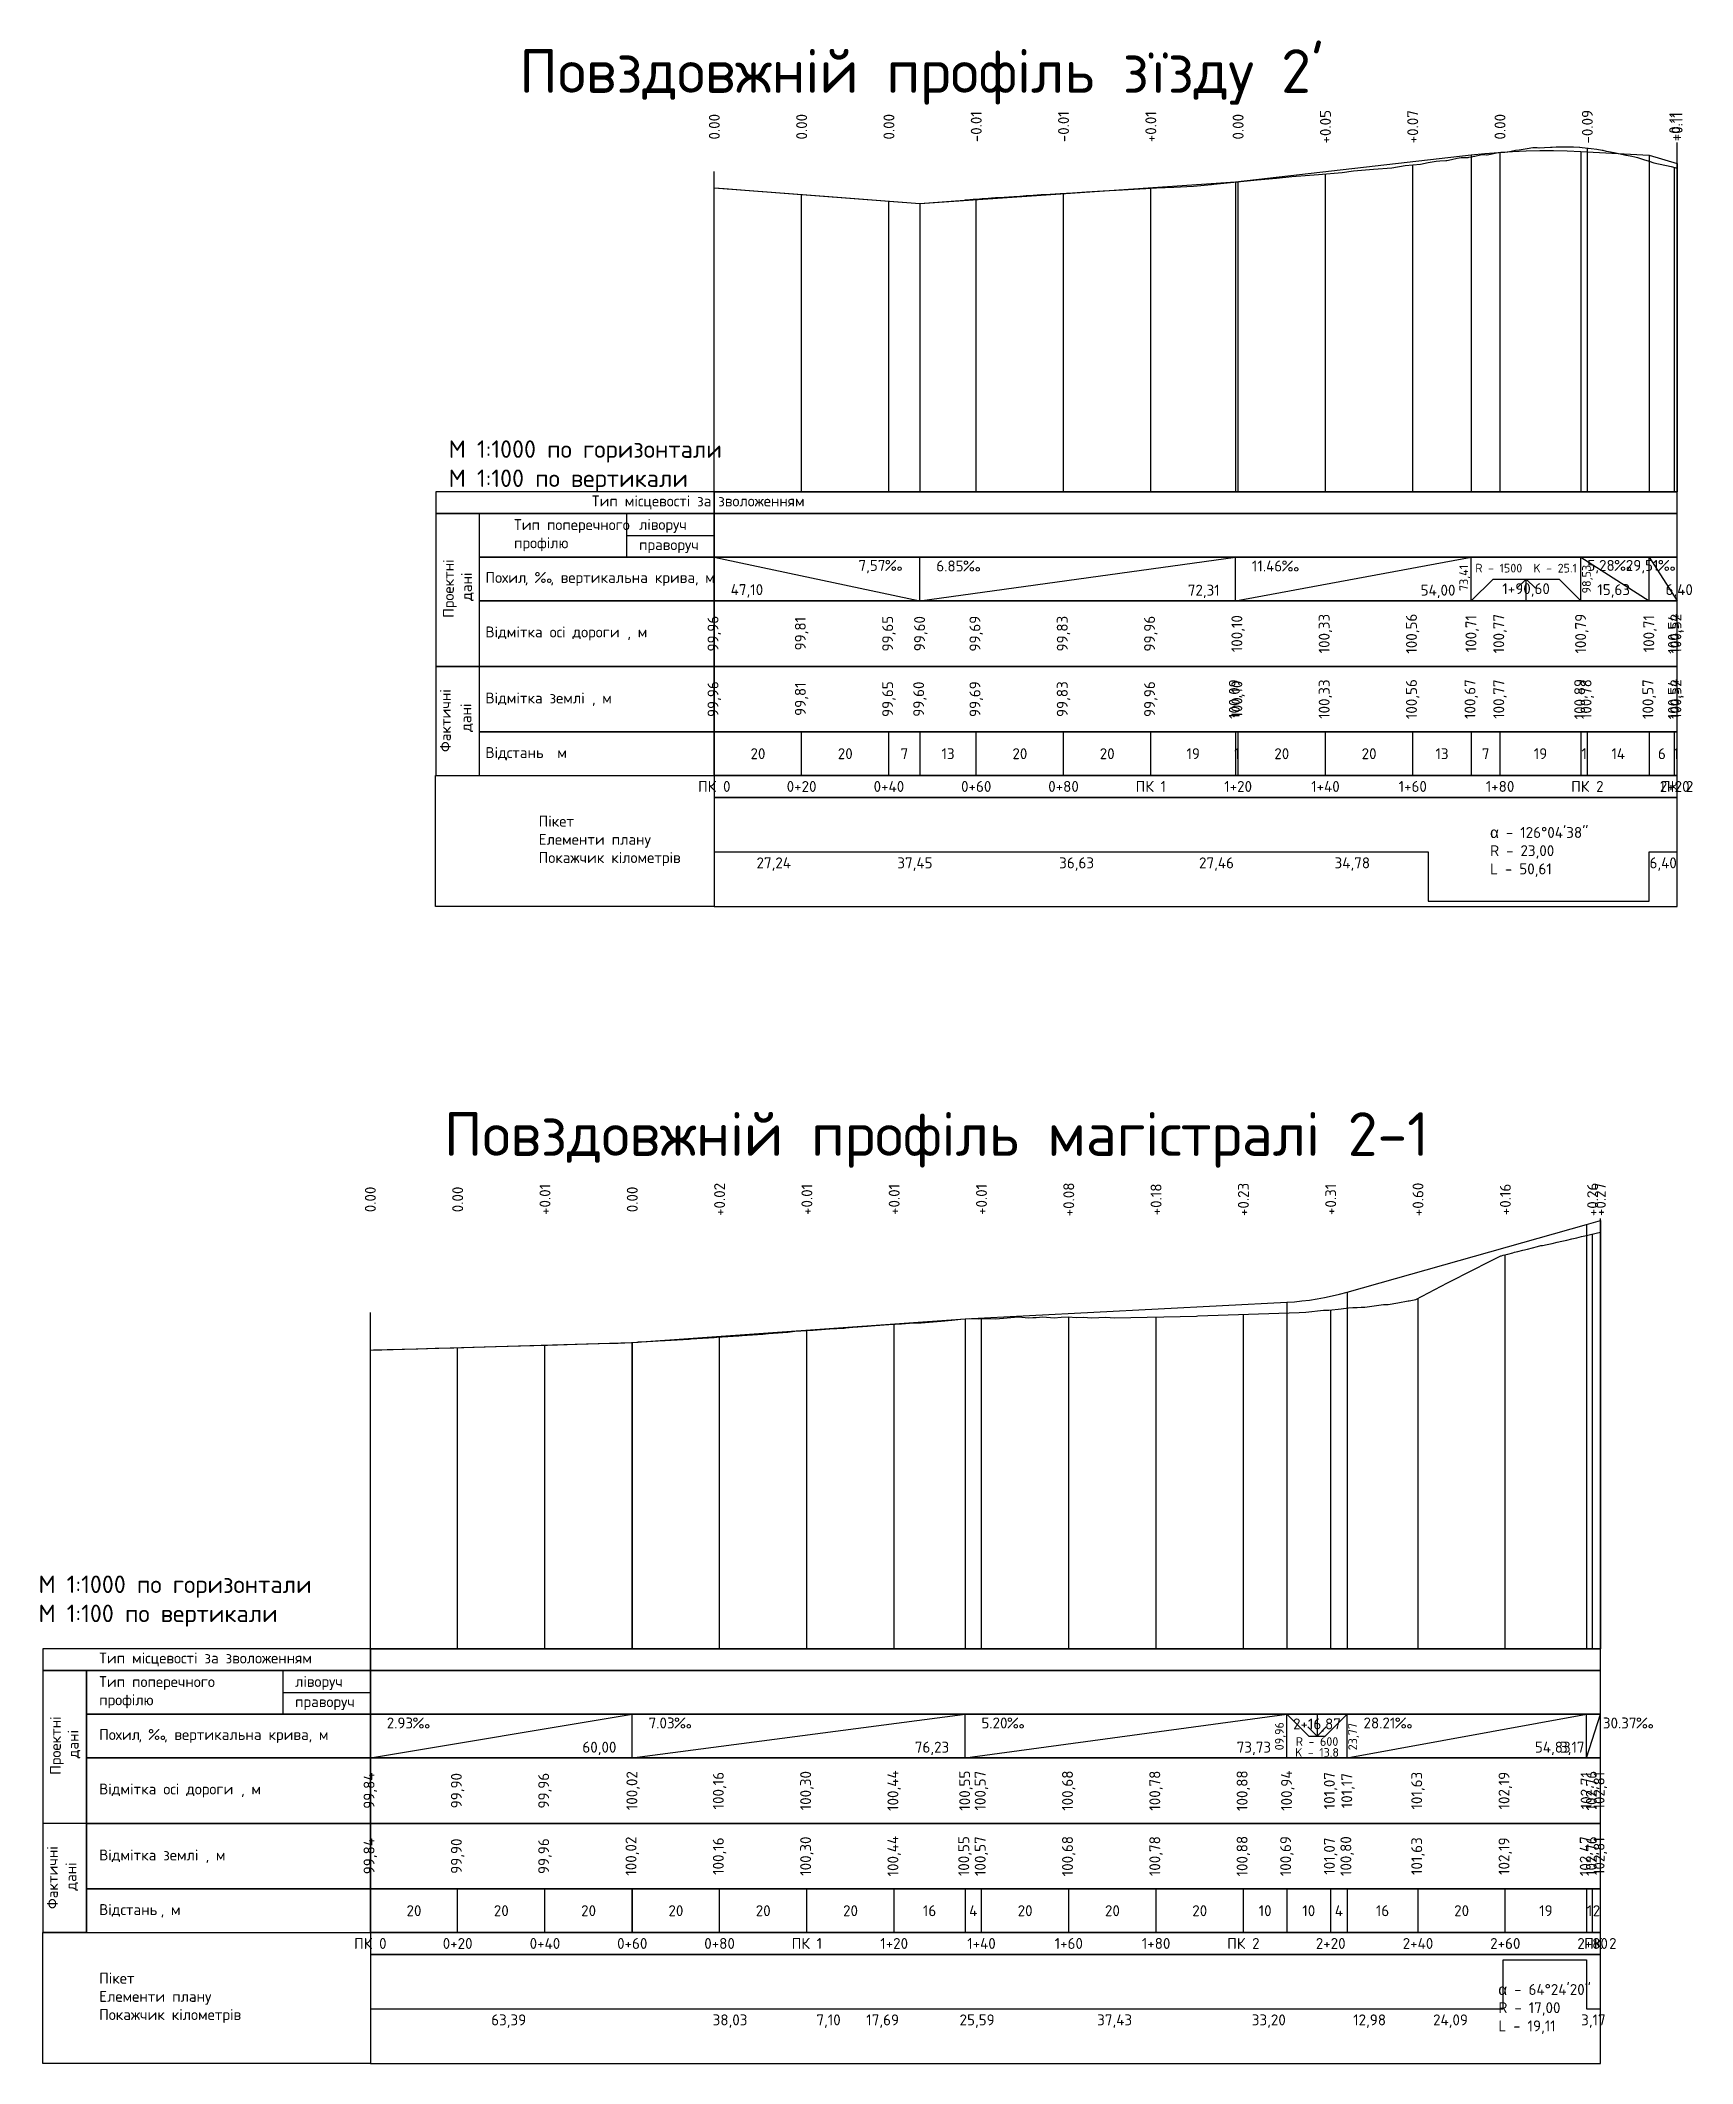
# Model space of a CAD drawing. Header units: metres. Extents: x 3746 to 7161, y 2134 to 3394.
# Drawn here: x 6782.4 to 7160.9, y 2805.9 to 3269.3 of the extents above; entities that cross this region are included whole.
import ezdxf

# ---------------------------------------------------------------- set-up
doc = ezdxf.new("R2010")
doc.units = ezdxf.units.M
for name, color, linetype in [('C-ROAD-PROF', 92, 'Continuous'), ('C-ROAD-PROF-BAND', 9, 'Continuous'), ('C-ROAD-PROF-BAND-HGEOM', 150, 'Continuous'), ('C-ROAD-PROF-GRID', 150, 'Continuous'), ('C-ROAD-PROF-LABEL', 7, 'Continuous'), ('C-ROAD-PROF-LINE', 1, 'Continuous'), ('ГП_Вид.Профиля', 7, 'Continuous'), ('Трасса съезд на бров.просп 3-C-ROAD-PROF-TEXT', 7, 'Continuous'), ('Трасса съезд на будивельныкив 2-C-ROAD-PROF-TEXT', 7, 'Continuous')]:
    doc.layers.add(name, color=color, linetype=linetype)
doc.styles.get("Standard").update_dxf_attribs({"font": 'arial.ttf'})
doc.styles.add('СПДС', font='isocpeur.ttf')

msp = doc.modelspace()

# ---------------------------------------------------------------- texts
at = {"style": 'СПДС'}
for s, height, p in [("Повздовжній профіль зїзду 2'", 10, (6892.108, 3257.305)), ('Тип місцевості за зволоженням', 2.5, (6908.725, 3162.58)), ('Тип поперечного', 2.5, (6890.903, 3157.163)), ('профілю', 2.5, (6890.903, 3152.997)), ('ліворуч', 2.5, (6919.532, 3157.205)), ('праворуч', 2.5, (6919.532, 3152.58)), ('Похил', 2.5, (6884.356, 3145.059)), ('‰', 2.5, (6895.731, 3145.059)), ('вертикальна крива', 2.5, (6901.598, 3145.059)), ('м', 2.5, (6934.708, 3145.059)), (', ', 2.5, (6893.356, 3145.059)), (', ', 2.5, (6899.223, 3145.059)), (', ', 2.5, (6932.333, 3145.059)), ('Відмітка осі дороги', 2.5, (6884.356, 3132.58)), (', ', 2.5, (6916.856, 3132.58)), ('м', 2.5, (6919.231, 3132.58)), ('Відмітка землі', 2.5, (6884.356, 3117.455)), ('м', 2.5, (6911.106, 3117.455)), (', ', 2.5, (6908.731, 3117.455)), ('Відстань', 2.5, (6884.356, 3104.955)), (', ', 2.5, (6888.732, 3104.955)), ('м', 2.5, (6900.815, 3104.955)), ('Пікет', 2.5, (6896.538, 3089.247)), ('Елементи плану', 2.5, (6896.538, 3085.08)), ('Покажчик кілометрів', 2.5, (6896.538, 3080.913)), ('Повздовжній профіль магістралі 2-1', 10, (6874.828, 3013.831))]:
    msp.add_text(s, height=height, dxfattribs=at).set_placement(p)
for s, p in [('Проектні ', (6877.121, 3137.061)), ('дані', (6881.267, 3140.955)), ('Фактичні', (6876.431, 3106.327)), ('дані', (6881.131, 3110.955))]:
    msp.add_text(s, height=2.5, rotation=90, dxfattribs=at).set_placement(p)
at = {"layer": 'C-ROAD-PROF-BAND', "color": 1, "linetype": 'Continuous', "lineweight": -3, "char_height": 2.5, "attachment_point": 5, "rotation": 89.99998}
for s, insert in [('{\\fISOCPEUR|b0|i0|c204|p34;+0.05}', (7076.783, 3249.548)), ('{\\fISOCPEUR|b0|i0|c204|p34;+0.07}', (7096.783, 3249.548)), ('{\\fISOCPEUR|b0|i0|c204|p34;-0.09}', (7136.783, 3249.548)), ('{\\fISOCPEUR|b0|i0|c204|p34;0.00}', (6936.783, 3249.548)), ('{\\fISOCPEUR|b0|i0|c204|p34;0.00}', (6956.783, 3249.548)), ('{\\fISOCPEUR|b0|i0|c204|p34;0.00}', (6976.783, 3249.548)), ('{\\fISOCPEUR|b0|i0|c204|p34;-0.01}', (6996.783, 3249.548)), ('{\\fISOCPEUR|b0|i0|c204|p34;-0.01}', (7016.783, 3249.548)), ('{\\fISOCPEUR|b0|i0|c204|p34;+0.01}', (7036.783, 3249.548)), ('{\\fISOCPEUR|b0|i0|c204|p34;0.00}', (7056.783, 3249.548)), ('{\\fISOCPEUR|b0|i0|c204|p34;0.00}', (7116.783, 3249.548)), ('{\\fISOCPEUR|b0|i0|c204|p34;+0.11}', (7156.783, 3249.548)), ('{\\fISOCPEUR|b0|i0|c204|p34;+0.11}', (7157.345, 3249.548)), ('{\\fISOCPEUR|b0|i0|c204|p34;+0.02}', (6937.988, 3003.861)), ('{\\fISOCPEUR|b0|i0|c204|p34;+0.08}', (7017.988, 3003.861)), ('{\\fISOCPEUR|b0|i0|c204|p34;+0.18}', (7037.988, 3003.861)), ('{\\fISOCPEUR|b0|i0|c204|p34;+0.23}', (7057.988, 3003.861)), ('{\\fISOCPEUR|b0|i0|c204|p34;+0.60}', (7097.988, 3003.861)), ('{\\fISOCPEUR|b0|i0|c204|p34;+0.16}', (7117.988, 3003.861)), ('{\\fISOCPEUR|b0|i0|c204|p34;+0.26}', (7137.988, 3003.861)), ('{\\fISOCPEUR|b0|i0|c204|p34;+0.27}', (7139.76, 3003.861)), ('{\\fISOCPEUR|b0|i0|c204|p34;0.00}', (6857.988, 3003.861)), ('{\\fISOCPEUR|b0|i0|c204|p34;0.00}', (6877.988, 3003.861)), ('{\\fISOCPEUR|b0|i0|c204|p34;+0.01}', (6897.988, 3003.861)), ('{\\fISOCPEUR|b0|i0|c204|p34;0.00}', (6917.988, 3003.861)), ('{\\fISOCPEUR|b0|i0|c204|p34;+0.01}', (6957.988, 3003.861)), ('{\\fISOCPEUR|b0|i0|c204|p34;+0.01}', (6977.988, 3003.861)), ('{\\fISOCPEUR|b0|i0|c204|p34;+0.01}', (6997.988, 3003.861)), ('{\\fISOCPEUR|b0|i0|c204|p34;+0.31}', (7077.988, 3003.861))]:
    msp.add_mtext(s, dxfattribs=dict(at, insert=insert))
at = {"layer": 'C-ROAD-PROF-BAND', "color": 1, "linetype": 'Continuous', "lineweight": -3, "style": 'СПДС'}
for s, insert, char_height, attachment_point in [('7,57‰', (6980.259, 3150.32), 2.5, 3), ('6.85‰', (6987.634, 3150.195), 2.5, 1), ('11.46‰', (7059.941, 3150.195), 2.5, 1), ('R - 1500  K - 25.1', (7122.754, 3148.445), 2, 5), ('5,28‰', (7147.323, 3150.32), 2.5, 3), ('29,51‰', (7157.345, 3150.32), 2.5, 3), ('47,10', (6940.533, 3141.695), 2.5, 7), ('72,31', (7052.566, 3141.57), 2.5, 9), ('54,00', (7106.569, 3141.57), 2.5, 9), ('1+90,60', (7122.754, 3143.445), 2.5, 5), ('15,63', (7139.063, 3141.695), 2.5, 7), ('6,40', (7154.698, 3141.695), 2.5, 7), ('2.93‰', (6861.738, 2885.198), 2.5, 1), ('7.03‰', (6921.738, 2885.198), 2.5, 1), ('5.20‰', (6997.971, 2885.198), 2.5, 1), ('28.21‰', (7085.506, 2885.198), 2.5, 1), ('30.37‰', (7140.338, 2885.198), 2.5, 1), ('60,00', (6914.363, 2876.573), 2.5, 9), ('76,23', (6990.596, 2876.573), 2.5, 9), ('73,73', (7064.327, 2876.573), 2.5, 9), ('54,83', (7132.963, 2876.573), 2.5, 9), ('3,17', (7136.135, 2876.573), 2.5, 9)]:
    msp.add_mtext(s, dxfattribs=dict(at, insert=insert, char_height=char_height, attachment_point=attachment_point))
for s, insert, char_height, attachment_point, rotation in [('73,41', (7108.694, 3149.195), 2, 6, 90), ('98,53', (7136.813, 3149.195), 2, 6, 90), ('99,96', (6936.783, 3133.445), 2.5, 5, 89.99998), ('99,65', (6976.783, 3133.445), 2.5, 5, 89.99998), ('99,60', (6985.634, 3133.445), 2.5, 8, 90), ('99,69', (6996.783, 3133.445), 2.5, 5, 89.99998), ('99,83', (7016.783, 3133.445), 2.5, 5, 89.99998), ('99,96', (7036.783, 3133.445), 2.5, 5, 89.99998), ('100,10', (7056.783, 3133.445), 2.5, 5, 89.99998), ('100,33', (7076.783, 3133.445), 2.5, 5, 89.99998), ('100,56', (7096.783, 3133.445), 2.5, 5, 89.99998), ('100,71', (7111.944, 3133.445), 2.5, 8, 90), ('100,77', (7116.783, 3133.445), 2.5, 5, 89.99998), ('100,79', (7137.063, 3133.445), 2.5, 8, 90), ('100,71', (7152.698, 3133.445), 2.5, 8, 90), ('100,54', (7156.783, 3133.445), 2.5, 5, 89.99998), ('100,52', (7157.345, 3133.445), 2.5, 5, 89.99998), ('99,81', (6956.783, 3133.445), 2.5, 5, 89.99998), ('09,96', (7066.452, 2877.698), 2, 4, 90), ('2+16,87', (7074.854, 2883.448), 2.5, 5, 0.00405), ('23,77', (7083.256, 2877.698), 2, 4, 90), ('100,44', (6977.988, 2868.448), 2.5, 5, 89.99998), ('100,88', (7057.988, 2868.448), 2.5, 5, 89.99998), ('100,94', (7069.702, 2868.448), 2.5, 8, 90), ('99,84', (6857.988, 2868.448), 2.5, 5, 89.99998), ('99,90', (6877.988, 2868.448), 2.5, 5, 89.99998), ('99,96', (6897.988, 2868.448), 2.5, 5, 89.99998), ('100,02', (6919.738, 2868.448), 2.5, 8, 90), ('100,16', (6937.988, 2868.448), 2.5, 5, 89.99998), ('100,30', (6957.988, 2868.448), 2.5, 5, 89.99998), ('100,55', (6995.971, 2868.448), 2.5, 8, 90), ('100,57', (6997.988, 2868.448), 2.5, 5, 89.99998), ('100,68', (7017.988, 2868.448), 2.5, 5, 89.99998), ('100,78', (7037.988, 2868.448), 2.5, 5, 89.99998), ('101,07', (7077.988, 2868.448), 2.5, 5, 89.99998), ('101,17', (7083.506, 2868.448), 2.5, 8, 90), ('101,63', (7097.988, 2868.448), 2.5, 5, 89.99998), ('102,19', (7117.988, 2868.448), 2.5, 5, 89.99998), ('102,71', (7138.338, 2868.448), 2.5, 8, 90), ('102,76', (7137.988, 2868.448), 2.5, 5, 89.99998), ('102,81', (7139.76, 2868.448), 2.5, 5, 89.99998)]:
    msp.add_mtext(s, dxfattribs=dict(at, insert=insert, char_height=char_height, attachment_point=attachment_point, rotation=rotation))
at = {"layer": 'C-ROAD-PROF-BAND', "color": 7, "linetype": 'Continuous', "lineweight": -3, "char_height": 2.5, "attachment_point": 5, "style": 'СПДС'}
for s, insert, rotation in [('99,96', (6936.783, 3118.445), 89.99998), ('99,81', (6956.783, 3118.445), 89.99998), ('99,65', (6976.783, 3118.445), 89.99998), ('{\\fISOCPEUR|b0|i0|c204|p34;99,60}', (6983.884, 3118.445), 90), ('99,69', (6996.783, 3118.445), 89.99998), ('99,83', (7016.783, 3118.445), 89.99998), ('99,96', (7036.783, 3118.445), 89.99998), ('{\\fISOCPEUR|b0|i0|c204|p34;100,09}', (7056.191, 3118.445), 90), ('100,10', (7056.783, 3118.445), 89.99998), ('100,33', (7076.783, 3118.445), 89.99998), ('100,56', (7096.783, 3118.445), 89.99998), ('{\\fISOCPEUR|b0|i0|c204|p34;100,67}', (7110.194, 3118.445), 90), ('100,77', (7116.783, 3118.445), 89.99998), ('{\\fISOCPEUR|b0|i0|c204|p34;100,89}', (7135.313, 3118.445), 90), ('100,78', (7136.783, 3118.445), 89.99998), ('{\\fISOCPEUR|b0|i0|c204|p34;100,57}', (7150.948, 3118.445), 90), ('100,54', (7156.783, 3118.445), 89.99998), ('100,52', (7157.345, 3118.445), 89.99998), ('99,84', (6857.988, 2853.448), 89.99998), ('99,90', (6877.988, 2853.448), 89.99998), ('99,96', (6897.988, 2853.448), 89.99998), ('{\\fISOCPEUR|b0|i0|c204|p34;100,02}', (6917.988, 2853.448), 90), ('100,16', (6937.988, 2853.448), 89.99998), ('100,30', (6957.988, 2853.448), 89.99998), ('100,44', (6977.988, 2853.448), 89.99998), ('{\\fISOCPEUR|b0|i0|c204|p34;100,55}', (6994.221, 2853.448), 90), ('100,57', (6997.988, 2853.448), 89.99998), ('100,68', (7017.988, 2853.448), 89.99998), ('100,78', (7037.988, 2853.448), 89.99998), ('100,88', (7057.988, 2853.448), 89.99998), ('{\\fISOCPEUR|b0|i0|c204|p34;100,69}', (7067.952, 2853.448), 90), ('101,07', (7077.988, 2853.448), 89.99998), ('{\\fISOCPEUR|b0|i0|c204|p34;100,80}', (7081.756, 2853.448), 90), ('101,63', (7097.988, 2853.448), 89.99998), ('102,19', (7117.988, 2853.448), 89.99998), ('{\\fISOCPEUR|b0|i0|c204|p34;102,47}', (7136.588, 2853.448), 90), ('102,76', (7137.988, 2853.448), 89.99998), ('102,81', (7139.76, 2853.448), 89.99998)]:
    msp.add_mtext(s, dxfattribs=dict(at, insert=insert, rotation=rotation))
at = {"layer": 'C-ROAD-PROF-BAND', "color": 7, "linetype": 'Continuous', "lineweight": -3, "char_height": 2.5, "style": 'СПДС'}
for s, insert, attachment_point in [('ПК 0', (6936.783, 3098.445), 5), ('ПК 1', (7036.783, 3098.445), 5), ('ПК 2', (7136.783, 3098.445), 5), ('ПК 2', (7157.345, 3098.445), 5), ('{\\fArial|b0|i0|c204|p32;α} - {\\fISOCPEUR|b0|i0|c204|p34;126°04\'38"}\\PR - 23,00\\PL - 50,61', (7114.507, 3083.445), 4), ('27,24', (6950.403, 3082.195), 2), ('37,45', (6982.746, 3082.195), 2), ('36,63', (7019.782, 3082.195), 2), ('27,46', (7051.824, 3082.195), 2), ('34,78', (7082.946, 3082.195), 2), ('6,40', (7154.146, 3082.195), 2), ('ПК 0', (6857.988, 2833.448), 5), ('ПК 1', (6957.988, 2833.448), 5), ('ПК 2', (7057.988, 2833.448), 5), ('ПК 2', (7139.76, 2833.448), 5), ('{\\fArial|b0|i0|c204|p32;α} - {\\fISOCPEUR|b0|i0|c204|p34;64°24\'20"}\\PR - 17,00\\PL - 19,11', (7116.397, 2818.448), 4), ('63,39', (6889.682, 2817.198), 2), ('38,03', (6940.389, 2817.198), 2), ('7,10', (6962.952, 2817.198), 2), ('17,69', (6975.348, 2817.198), 2), ('25,59', (6996.989, 2817.198), 2), ('37,43', (7028.497, 2817.198), 2), ('33,20', (7063.811, 2817.198), 2), ('12,98', (7086.899, 2817.198), 2), ('24,09', (7105.432, 2817.198), 2), ('3,17', (7138.174, 2817.198), 2)]:
    msp.add_mtext(s, dxfattribs=dict(at, insert=insert, attachment_point=attachment_point))
at = {"layer": 'C-ROAD-PROF-BAND', "color": 9, "linetype": 'Continuous', "lineweight": -3, "char_height": 2.5, "attachment_point": 5, "style": 'СПДС'}
for s, insert in [('{\\C7;0+20}', (6956.783, 3098.445)), ('{\\C7;0+40}', (6976.783, 3098.445)), ('{\\C7;0+60}', (6996.783, 3098.445)), ('{\\C7;0+80}', (7016.783, 3098.445)), ('{\\C7;1+20}', (7056.783, 3098.445)), ('{\\C7;1+40}', (7076.783, 3098.445)), ('{\\C7;1+60}', (7096.783, 3098.445)), ('{\\C7;1+80}', (7116.783, 3098.445)), ('{\\C7;2+20}', (7156.783, 3098.445)), ('{\\C7;0+20}', (6877.988, 2833.448)), ('{\\C7;0+40}', (6897.988, 2833.448)), ('{\\C7;0+60}', (6917.988, 2833.448)), ('{\\C7;0+80}', (6937.988, 2833.448)), ('{\\C7;1+20}', (6977.988, 2833.448)), ('{\\C7;1+40}', (6997.988, 2833.448)), ('{\\C7;1+60}', (7017.988, 2833.448)), ('{\\C7;1+80}', (7037.988, 2833.448)), ('{\\C7;2+20}', (7077.988, 2833.448)), ('{\\C7;2+40}', (7097.988, 2833.448)), ('{\\C7;2+60}', (7117.988, 2833.448)), ('{\\C7;2+80}', (7137.988, 2833.448))]:
    msp.add_mtext(s, dxfattribs=dict(at, insert=insert))
at = {"layer": 'C-ROAD-PROF-BAND', "color": 1, "linetype": 'Continuous', "lineweight": -3, "insert": (7074.854, 2878.448), "char_height": 2, "attachment_point": 5, "rotation": 0.00405, "line_spacing_factor": 0.75, "style": 'СПДС'}
msp.add_mtext('R - 600\\PK - 13.8', dxfattribs=at)
at = {"layer": 'C-ROAD-PROF-LABEL', "color": 7, "linetype": 'Continuous', "lineweight": -3, "char_height": 4, "attachment_point": 7, "style": 'СПДС'}
for insert in [(6875.955, 3165.955), (6781.988, 2905.958)]:
    msp.add_mtext('M 1:1000 по горизонтали\\PM 1:100 по вертикали', dxfattribs=dict(at, insert=insert))
at = {"layer": 'Трасса съезд на бров.просп 3-C-ROAD-PROF-TEXT', "color": 7, "linetype": 'Continuous', "lineweight": -3, "char_height": 2.5, "attachment_point": 5, "style": 'СПДС'}
for s, insert in [('20', (6867.988, 2840.948)), ('20', (6887.988, 2840.948)), ('20', (6907.988, 2840.948)), ('20', (6927.988, 2840.948)), ('20', (6947.988, 2840.948)), ('20', (6967.988, 2840.948)), ('16', (6986.105, 2840.948)), ('4', (6996.105, 2840.948)), ('20', (7007.988, 2840.948)), ('20', (7027.988, 2840.948)), ('20', (7047.988, 2840.948)), ('10', (7062.97, 2840.948)), ('10', (7072.97, 2840.948)), ('4', (7079.872, 2840.948)), ('16', (7089.872, 2840.948)), ('20', (7107.988, 2840.948)), ('19', (7127.288, 2840.948)), ('1', (7137.288, 2840.948)), ('2', (7138.874, 2840.948))]:
    msp.add_mtext(s, dxfattribs=dict(at, insert=insert))
at = {"layer": 'Трасса съезд на будивельныкив 2-C-ROAD-PROF-TEXT', "color": 7, "linetype": 'Continuous', "lineweight": -3, "char_height": 2.5, "attachment_point": 5, "style": 'СПДС'}
for s, insert in [('20', (6946.783, 3105.945)), ('20', (6966.783, 3105.945)), ('7', (6980.333, 3105.945)), ('13', (6990.333, 3105.945)), ('20', (7006.783, 3105.945)), ('20', (7026.783, 3105.945)), ('19', (7046.487, 3105.945)), ('1', (7056.487, 3105.945)), ('20', (7066.783, 3105.945)), ('20', (7086.783, 3105.945)), ('13', (7103.489, 3105.945)), ('7', (7113.489, 3105.945)), ('19', (7126.048, 3105.945)), ('1', (7136.048, 3105.945)), ('14', (7143.865, 3105.945)), ('6', (7153.865, 3105.945)), ('1', (7157.064, 3105.945))]:
    msp.add_mtext(s, dxfattribs=dict(at, insert=insert))

# ---------------------------------------------------------------- blocks, each defined once
blk = doc.blocks.new('Профиль - Форма 5')
blk.add_line((-25, -20), (-25, -10))
for points in [[(-80, -10), (-5, -10), (-5, -5), (-80, -5)], [(-80, -70), (-70, -70), (-70, -10), (-80, -10)], [(-70, -20), (-5, -20), (-5, -10), (-70, -10)], [(-70, -30), (-5, -30), (-5, -20), (-70, -20)], [(-70, -45), (-5, -45), (-5, -30), (-70, -30)], [(-70, -60), (-5, -60), (-5, -45), (-70, -45)], [(-70, -70), (-5, -70), (-5, -60), (-70, -60)], [(-5, -100), (-80, -100), (-80, -70), (-5, -70)]]:
    blk.add_lwpolyline(points, close=True)
for points in [[(-25, -15), (-5, -15)], [(-70, -45), (-80, -45)], [(-70, -70), (-80, -70)]]:
    blk.add_lwpolyline(points)
at = {"style": 'СПДС'}
for s, p in [('Тип місцевості за зволоженням', (-67.13, -8.38)), ('Тип поперечного', (-67.13, -13.79)), ('ліворуч', (-22.25, -13.75)), ('профілю', (-67.13, -17.96)), ('праворуч', (-22.25, -18.38)), ('Похил', (-67.13, -25.9)), (', ', (-58.13, -25.9)), ('‰', (-55.76, -25.9)), (', ', (-52.27, -25.9)), ('вертикальна крива', (-49.89, -25.9)), (', ', (-19.16, -25.9)), ('м', (-16.78, -25.9)), ('Відмітка осі дороги', (-67.13, -38.38)), ('м', (-32.26, -38.38)), (', ', (-34.63, -38.38)), ('Відмітка землі', (-67.13, -53.5)), (', ', (-42.76, -53.5)), ('м', (-40.38, -53.5)), ('Відстань', (-67.13, -66)), ('м', (-50.68, -66)), (', ', (-53.05, -66)), ('Пікет', (-67.13, -81.71)), ('Елементи плану', (-67.13, -85.88)), ('Покажчик кілометрів', (-67.13, -90.04))]:
    blk.add_text(s, height=2.5, dxfattribs=at).set_placement(p)
for s, p in [('Проектні ', (-75.89, -33.89)), ('дані', (-71.84, -30.09)), ('Фактичні', (-76.58, -64.63)), ('дані', (-72.33, -60.41))]:
    blk.add_text(s, height=2.5, rotation=90, dxfattribs=at).set_placement(p)

# ---------------------------------------------------------------- linework, layer by layer
msp.add_line((6916.783, 3150.955), (6916.783, 3160.955))
for points in [[(6872.981, 3160.955), (6936.783, 3160.955), (6936.783, 3165.955), (6872.981, 3165.955)], [(6873.008, 3100.955), (6883.008, 3100.955), (6883.008, 3160.955), (6873.008, 3160.955)], [(6936.783, 3070.955), (6872.935, 3070.955), (6872.935, 3100.955), (6936.783, 3100.955)]]:
    msp.add_lwpolyline(points, close=True)
for points in [[(6883.008, 3150.955), (6936.783, 3150.955), (6936.783, 3160.955), (6873.008, 3160.955)], [(6916.783, 3155.955), (6936.783, 3155.955)], [(6883.008, 3140.955), (6936.783, 3140.955), (6936.783, 3150.955), (6883.008, 3150.955)], [(6873.008, 3125.955), (6936.783, 3125.955), (6936.783, 3140.955), (6883.008, 3140.955)], [(6883.008, 3110.955), (6936.783, 3110.955), (6936.783, 3125.955), (6873.008, 3125.955)], [(6873.008, 3100.955), (6936.783, 3100.955), (6936.783, 3110.955), (6883.008, 3110.955)]]:
    msp.add_lwpolyline(points)
at = {"layer": 'C-ROAD-PROF', "color": 92, "linetype": 'Continuous', "lineweight": -3}
for p, q in [((6936.783, 3165.955), (6936.783, 3239.321)), ((6857.988, 2900.958), (6857.988, 2977.931))]:
    msp.add_line(p, q, dxfattribs=at)
at = {"layer": 'C-ROAD-PROF', "color": 7, "linetype": 'Continuous', "lineweight": -3, "ltscale": 2, "flags": 128}
for points in [[(6936.783, 3235.523), (6939.066, 3235.363), (6944.846, 3234.959), (6964.023, 3233.496), (6983.884, 3231.955), (6994.071, 3232.748), (6994.335, 3232.772), (6994.616, 3232.798), (6994.952, 3232.825), (6995.311, 3232.855), (6995.694, 3232.886), (6996.105, 3232.919), (6996.547, 3232.955), (6997.023, 3232.994), (6997.538, 3233.036), (6998.146, 3233.08), (6998.806, 3233.129), (6999.526, 3233.182), (7000.313, 3233.24), (7001.179, 3233.303), (7001.469, 3233.324), (7002.124, 3233.371), (7003.162, 3233.444), (7004.246, 3233.513), (7005.435, 3233.59), (7006.746, 3233.674), (7008.2, 3233.767), (7009.82, 3233.87), (7011.637, 3233.987), (7013.689, 3234.118), (7016.025, 3234.268), (7018.828, 3234.434), (7022.064, 3234.625), (7025.841, 3234.849), (7030.308, 3235.113), (7035.655, 3235.39), (7038.094, 3235.517), (7042.022, 3235.72), (7046.561, 3235.955), (7050.7, 3236.353), (7051.229, 3236.423), (7061.153, 3237.386), (7065.554, 3237.8), (7069.066, 3238.12), (7075.221, 3238.628), (7080.645, 3239.051), (7083.231, 3239.475), (7087.826, 3239.823), (7091.971, 3240.109), (7095.054, 3240.696), (7098.535, 3240.944), (7100.337, 3241.317), (7101.669, 3241.593), (7102.151, 3241.693), (7103.001, 3241.744), (7104.333, 3241.808), (7104.569, 3241.817), (7105.664, 3242.047), (7106.996, 3242.322), (7107.856, 3242.495), (7108.328, 3242.501), (7109.478, 3242.499), (7109.66, 3242.539), (7110.992, 3242.819), (7112.324, 3243.09), (7112.632, 3243.151), (7113.656, 3243.128), (7113.817, 3243.122), (7114.987, 3243.364), (7116.319, 3243.626), (7116.989, 3243.75), (7117.651, 3243.703), (7117.873, 3243.683), (7118.983, 3243.899), (7120.315, 3244.141), (7121.147, 3244.28), (7121.647, 3244.364), (7122.979, 3244.568), (7124.31, 3244.753), (7124.833, 3244.817), (7125.276, 3244.767), (7125.642, 3244.725), (7125.761, 3244.71), (7126.974, 3244.804), (7128.306, 3244.882), (7128.714, 3244.898), (7129.638, 3244.934), (7130.97, 3244.962), (7131.84, 3244.963), (7132.302, 3244.964), (7133.633, 3244.941), (7134.965, 3244.892), (7135.066, 3244.886), (7135.559, 3244.811), (7136.297, 3244.733), (7137.629, 3244.566), (7138.961, 3244.376), (7140.162, 3244.184), (7140.293, 3244.157), (7141.08, 3243.983), (7141.625, 3243.885), (7142.956, 3243.623), (7144.288, 3243.34), (7145.62, 3243.036), (7145.727, 3243.01), (7146.952, 3242.786), (7147.675, 3242.641), (7148.284, 3242.462), (7149.616, 3242.06), (7150.948, 3241.647), (7152.023, 3241.309), (7155.984, 3240.425)], [(6857.988, 2969.368), (6858.727, 2969.389), (6861.87, 2969.477), (6865.25, 2969.572), (6868.893, 2969.674), (6872.831, 2969.784), (6877.103, 2969.903), (6881.752, 2970.033), (6886.831, 2970.175), (6892.401, 2970.331), (6898.539, 2970.503), (6905.335, 2970.693), (6912.901, 2970.905), (6914.277, 2970.94), (6914.789, 2970.958), (6919.329, 2971.196), (6919.451, 2971.212), (6921.376, 2971.316), (6925.216, 2971.532), (6925.509, 2971.572), (6931.051, 2971.871), (6931.486, 2971.93), (6936.774, 2972.226), (6937.367, 2972.31), (6942.39, 2972.602), (6943.143, 2972.714), (6947.888, 2973.001), (6949.162, 2973.173), (6953.642, 2973.456), (6955.206, 2973.676), (6959.397, 2973.954), (6959.402, 2973.954), (6963.28, 2974.211), (6966.503, 2974.401), (6966.877, 2974.423), (6968.481, 2974.604), (6971.854, 2974.811), (6973.62, 2975.016), (6976.755, 2975.212), (6979.69, 2975.396), (6982.443, 2975.569), (6984.133, 2975.622), (6984.193, 2975.623), (6985.983, 2975.742), (6988.737, 2976.001), (6991.229, 2976.236), (6993.271, 2976.407), (6995.171, 2976.566), (6997.236, 2976.477), (6999.1, 2976.626), (7001.193, 2976.541), (7003.025, 2976.681), (7004.744, 2976.812), (7006.361, 2976.935), (7008.827, 2976.712), (7009.784, 2976.78), (7010.487, 2976.836), (7012.048, 2976.96), (7014.603, 2976.775), (7016.265, 2976.879), (7017.846, 2976.978), (7019.736, 2976.818), (7021.334, 2976.914), (7023.216, 2976.763), (7024.88, 2976.846), (7026.484, 2976.913), (7028.435, 2976.771), (7047.21, 2977.157), (7047.522, 2977.164), (7070.752, 2977.962), (7072.28, 2978.017), (7076.313, 2978.466), (7077.585, 2978.514), (7080.411, 2978.84), (7082.072, 2979.043), (7083.097, 2979.089), (7084.076, 2979.127), (7084.966, 2979.15), (7085.838, 2979.165), (7090.069, 2979.799), (7090.603, 2979.802), (7091.136, 2979.801), (7093.386, 2980.191), (7095.767, 2980.634), (7095.938, 2980.639), (7097.511, 2980.958), (7104.761, 2984.771), (7110.807, 2987.838), (7113.789, 2989.357), (7116.955, 2990.958), (7117.084, 2990.974), (7117.478, 2991.073), (7118.602, 2991.359), (7119.726, 2991.649), (7120.107, 2991.749), (7120.85, 2991.933), (7121.975, 2992.217), (7123.099, 2992.503), (7124.223, 2992.79), (7125.347, 2993.078), (7126.154, 2993.284), (7126.471, 2993.343), (7127.595, 2993.566), (7128.719, 2993.798), (7129.843, 2994.04), (7130.967, 2994.288), (7132.091, 2994.544), (7133.215, 2994.805), (7134.34, 2995.07), (7135.464, 2995.339), (7136.588, 2995.609), (7138.802, 2996.142)]]:
    msp.add_lwpolyline(points, dxfattribs=at)
at = {"layer": 'C-ROAD-PROF', "color": 92, "linetype": 'Continuous', "lineweight": -3, "ltscale": 2, "flags": 128}
for points in [[(7150.948, 3243.044), (7157.345, 3241.156)], [(7155.984, 3240.425), (7157.345, 3240.024), (7157.345, 3240.024)], [(7136.588, 2998.099), (7139.76, 2999.062)], [(7138.802, 2996.142), (7139.76, 2996.334), (7139.76, 2996.334)]]:
    msp.add_lwpolyline(points, dxfattribs=at)
at = {"layer": 'C-ROAD-PROF-BAND', "color": 7, "linetype": 'Continuous', "lineweight": -3}
for p, q in [((6936.783, 3140.945), (6936.783, 3150.945)), ((6983.884, 3140.945), (6983.884, 3150.945)), ((7056.191, 3140.945), (7056.191, 3150.945)), ((7110.194, 3140.945), (7110.194, 3150.945)), ((7135.313, 3140.945), (7135.313, 3150.945)), ((7150.948, 3140.945), (7150.948, 3150.945)), ((6936.783, 3100.945), (6936.783, 3110.945)), ((6956.783, 3100.945), (6956.783, 3110.945)), ((6976.783, 3100.945), (6976.783, 3110.945)), ((6983.884, 3110.945), (6983.884, 3100.945)), ((6996.783, 3100.945), (6996.783, 3110.945)), ((7016.783, 3100.945), (7016.783, 3110.945)), ((7036.783, 3100.945), (7036.783, 3110.945)), ((7056.191, 3110.945), (7056.191, 3100.945)), ((7056.783, 3100.945), (7056.783, 3110.945)), ((7076.783, 3100.945), (7076.783, 3110.945)), ((7096.783, 3100.945), (7096.783, 3110.945)), ((7110.194, 3110.945), (7110.194, 3100.945)), ((7116.783, 3100.945), (7116.783, 3110.945)), ((7135.313, 3110.945), (7135.313, 3100.945)), ((7136.783, 3100.945), (7136.783, 3110.945)), ((7150.948, 3110.945), (7150.948, 3100.945)), ((7156.783, 3100.945), (7156.783, 3110.945)), ((7157.345, 3100.945), (7157.345, 3110.945)), ((6857.988, 2875.948), (6857.988, 2885.948)), ((6917.988, 2875.948), (6917.988, 2885.948)), ((6994.221, 2875.948), (6994.221, 2885.948)), ((7067.952, 2875.948), (7067.952, 2885.948)), ((7081.756, 2875.948), (7081.756, 2885.948)), ((7136.588, 2875.948), (7136.588, 2885.948)), ((6857.988, 2835.948), (6857.988, 2845.948)), ((6877.988, 2835.948), (6877.988, 2845.948)), ((6897.988, 2835.948), (6897.988, 2845.948)), ((6917.988, 2835.948), (6917.988, 2845.948)), ((6917.988, 2845.948), (6917.988, 2835.948)), ((6937.988, 2835.948), (6937.988, 2845.948)), ((6957.988, 2835.948), (6957.988, 2845.948)), ((6977.988, 2835.948), (6977.988, 2845.948)), ((6994.221, 2845.948), (6994.221, 2835.948)), ((6997.988, 2835.948), (6997.988, 2845.948)), ((7017.988, 2835.948), (7017.988, 2845.948)), ((7037.988, 2835.948), (7037.988, 2845.948)), ((7057.988, 2835.948), (7057.988, 2845.948)), ((7067.952, 2845.948), (7067.952, 2835.948)), ((7077.988, 2835.948), (7077.988, 2845.948)), ((7081.756, 2845.948), (7081.756, 2835.948)), ((7097.988, 2835.948), (7097.988, 2845.948)), ((7117.988, 2835.948), (7117.988, 2845.948)), ((7136.588, 2845.948), (7136.588, 2835.948)), ((7137.988, 2835.948), (7137.988, 2845.948)), ((7139.76, 2835.948), (7139.76, 2845.948))]:
    msp.add_line(p, q, dxfattribs=at)
at = {"layer": 'C-ROAD-PROF-BAND', "color": 1, "linetype": 'Continuous', "lineweight": -3}
for p, q in [((6936.783, 3150.945), (6983.884, 3140.945)), ((6983.884, 3140.945), (7056.191, 3150.945)), ((7056.191, 3140.945), (7110.194, 3150.945)), ((7135.313, 3150.945), (7150.948, 3140.945)), ((7150.948, 3150.945), (7157.345, 3140.945)), ((7110.194, 3140.945), (7115.194, 3145.945)), ((7115.194, 3145.945), (7130.313, 3145.945)), ((7122.754, 3145.945), (7120.633, 3143.824)), ((7122.754, 3140.945), (7122.754, 3145.945)), ((7122.754, 3145.945), (7124.875, 3143.824)), ((7135.313, 3140.945), (7130.313, 3145.945)), ((6857.988, 2875.948), (6917.988, 2885.948)), ((6917.988, 2875.948), (6994.221, 2885.948)), ((6994.221, 2875.948), (7067.952, 2885.948)), ((7067.952, 2885.948), (7072.952, 2880.948)), ((7074.854, 2880.948), (7072.733, 2883.069)), ((7074.854, 2885.948), (7074.854, 2880.948)), ((7074.854, 2880.948), (7076.975, 2883.069)), ((7081.756, 2885.948), (7076.756, 2880.948)), ((7081.756, 2875.948), (7136.588, 2885.948)), ((7136.588, 2875.948), (7139.76, 2885.948)), ((7072.952, 2880.948), (7076.756, 2880.948))]:
    msp.add_line(p, q, dxfattribs=at)
at = {"layer": 'C-ROAD-PROF-BAND', "color": 7, "linetype": 'Continuous', "lineweight": -3}
for points in [[(6936.783, 3160.945), (7157.345, 3160.945), (7157.345, 3165.945), (6936.783, 3165.945)], [(6936.783, 3150.945), (7157.345, 3150.945), (7157.345, 3160.945), (6936.783, 3160.945)], [(6936.783, 3140.945), (7157.345, 3140.945), (7157.345, 3150.945), (6936.783, 3150.945)], [(6936.783, 3125.945), (7157.345, 3125.945), (7157.345, 3140.945), (6936.783, 3140.945)], [(6936.783, 3110.945), (7157.345, 3110.945), (7157.345, 3125.945), (6936.783, 3125.945)], [(6936.783, 3100.945), (7157.345, 3100.945), (7157.345, 3110.945), (6936.783, 3110.945)], [(6936.783, 3095.945), (7157.345, 3095.945), (7157.345, 3100.945), (6936.783, 3100.945)], [(6936.783, 3070.945), (7157.345, 3070.945), (7157.345, 3095.945), (6936.783, 3095.945)], [(6857.988, 2895.948), (7139.76, 2895.948), (7139.76, 2900.948), (6857.988, 2900.948)], [(6857.988, 2885.948), (7139.76, 2885.948), (7139.76, 2895.948), (6857.988, 2895.948)], [(6857.988, 2875.948), (7139.76, 2875.948), (7139.76, 2885.948), (6857.988, 2885.948)], [(6857.988, 2860.948), (7139.76, 2860.948), (7139.76, 2875.948), (6857.988, 2875.948)], [(6857.988, 2845.948), (7139.76, 2845.948), (7139.76, 2860.948), (6857.988, 2860.948)], [(6857.988, 2835.948), (7139.76, 2835.948), (7139.76, 2845.948), (6857.988, 2845.948)], [(6857.988, 2830.948), (7139.76, 2830.948), (7139.76, 2835.948), (6857.988, 2835.948)], [(6857.988, 2805.948), (7139.76, 2805.948), (7139.76, 2830.948), (6857.988, 2830.948)]]:
    msp.add_3dface(points, dxfattribs=at)
at = {"layer": 'C-ROAD-PROF-BAND-HGEOM', "color": 7, "linetype": 'Continuous', "lineweight": -3}
for p, q in [((6936.783, 3083.445), (7100.337, 3083.445)), ((7100.337, 3083.445), (7100.337, 3072.195)), ((7150.948, 3072.195), (7150.948, 3083.445)), ((7150.948, 3083.445), (7157.345, 3083.445)), ((7100.337, 3072.195), (7150.948, 3072.195)), ((7117.478, 2818.448), (7117.478, 2829.698)), ((7117.478, 2829.698), (7136.588, 2829.698)), ((7136.588, 2829.698), (7136.588, 2818.448)), ((6857.988, 2818.448), (7117.478, 2818.448)), ((7136.588, 2818.448), (7139.76, 2818.448))]:
    msp.add_line(p, q, dxfattribs=at)
at = {"layer": 'C-ROAD-PROF-GRID', "color": 150, "linetype": 'Continuous', "lineweight": -3}
for p, q in [((7116.783, 3165.955), (7116.783, 3243.712)), ((7136.783, 3165.955), (7136.783, 3244.672)), ((7096.783, 3165.955), (7096.783, 3240.819)), ((7156.783, 3165.955), (7156.783, 3240.19)), ((7157.345, 3165.955), (7157.345, 3240.024)), ((6936.783, 3165.955), (6936.783, 3235.523)), ((7016.783, 3165.955), (7016.783, 3234.313)), ((7036.783, 3165.955), (7036.783, 3235.449)), ((7056.783, 3165.955), (7056.783, 3236.962)), ((7076.783, 3165.955), (7076.783, 3238.749)), ((6956.783, 3165.955), (6956.783, 3234.048)), ((6976.783, 3165.955), (6976.783, 3232.506)), ((6996.783, 3165.955), (6996.783, 3232.974)), ((7137.988, 2900.958), (7137.988, 2995.946)), ((7139.76, 2900.958), (7139.76, 2996.334)), ((7117.988, 2900.958), (7117.988, 2991.203)), ((7097.988, 2900.958), (7097.988, 2981.209)), ((6977.988, 2900.958), (6977.988, 2975.29)), ((6997.988, 2900.958), (6997.988, 2976.537)), ((7017.988, 2900.958), (7017.988, 2976.966)), ((7037.988, 2900.958), (7037.988, 2976.967)), ((7057.988, 2900.958), (7057.988, 2977.524)), ((7077.988, 2900.958), (7077.988, 2978.56)), ((6897.988, 2900.958), (6897.988, 2970.488)), ((6917.988, 2900.958), (6917.988, 2971.125)), ((6937.988, 2900.958), (6937.988, 2972.346)), ((6957.988, 2900.958), (6957.988, 2973.86)), ((6857.988, 2900.958), (6857.988, 2969.368)), ((6877.988, 2900.958), (6877.988, 2969.928))]:
    msp.add_line(p, q, dxfattribs=at)
at = {"layer": 'C-ROAD-PROF-LABEL', "color": 1, "linetype": 'Continuous', "lineweight": -3}
for p, q in [((7135.313, 3243.87), (7135.313, 3165.955)), ((7110.194, 3243.094), (7110.194, 3165.955)), ((7150.948, 3243.044), (7150.948, 3165.955)), ((7157.345, 3241.156), (7157.345, 3165.955)), ((7056.191, 3236.905), (7056.191, 3165.955)), ((6983.884, 3231.955), (6983.884, 3165.955)), ((7136.588, 2998.099), (7136.588, 2900.958)), ((7139.76, 2999.062), (7139.76, 2900.958)), ((7067.952, 2980.324), (7067.952, 2900.958)), ((7081.756, 2982.63), (7081.756, 2900.958)), ((6994.221, 2976.486), (6994.221, 2900.958)), ((6917.988, 2971.125), (6917.988, 2900.958))]:
    msp.add_line(p, q, dxfattribs=at)
at = {"layer": 'C-ROAD-PROF-LABEL', "color": 7, "linetype": 'Continuous', "lineweight": -3}
for p, q in [((7157.345, 3165.955), (7157.345, 3245.955)), ((6936.783, 3165.955), (7157.345, 3165.955)), ((7139.76, 2900.958), (7139.76, 2999.522)), ((6857.988, 2900.958), (7139.76, 2900.958))]:
    msp.add_line(p, q, dxfattribs=at)
at = {"layer": 'C-ROAD-PROF-LINE', "color": 1, "linetype": 'Continuous', "lineweight": 30, "ltscale": 2, "flags": 128}
for points in [[(7110.194, 3243.094), (7113.334, 3243.421), (7116.474, 3243.682), (7119.614, 3243.878), (7122.754, 3244.008), (7125.894, 3244.072), (7129.034, 3244.07), (7132.173, 3244.003), (7135.313, 3243.87)], [(7135.313, 3243.87), (7150.948, 3243.044), (7157.345, 3241.156)], [(6936.783, 3235.523), (6983.884, 3231.955), (7056.191, 3236.905), (7110.194, 3243.094)], [(7081.756, 2982.63), (7136.588, 2998.099), (7139.76, 2999.062)], [(6857.988, 2969.368), (6917.988, 2971.125), (6994.221, 2976.486), (7067.952, 2980.324)], [(7067.952, 2980.324), (7069.678, 2980.439), (7071.403, 2980.603), (7073.129, 2980.817), (7074.854, 2981.08), (7076.579, 2981.393), (7078.305, 2981.756), (7080.03, 2982.168), (7081.756, 2982.63)]]:
    msp.add_lwpolyline(points, dxfattribs=at)

# ---------------------------------------------------------------- block references
at = {"layer": 'ГП_Вид.Профиля', "color": 7, "linetype": 'Continuous', "lineweight": -3}
msp.add_blockref('Профиль - Форма 5', (6862.988, 2905.958), dxfattribs=at)

msp.set_redraw_order([(e.dxf.handle, doc.entitydb.next_handle()) for e in msp.query("TEXT MTEXT ATTDEF DIMENSION ARC_DIMENSION")])  # texts and dimensions are drawn at this point

doc.saveas('drawing.dxf')
